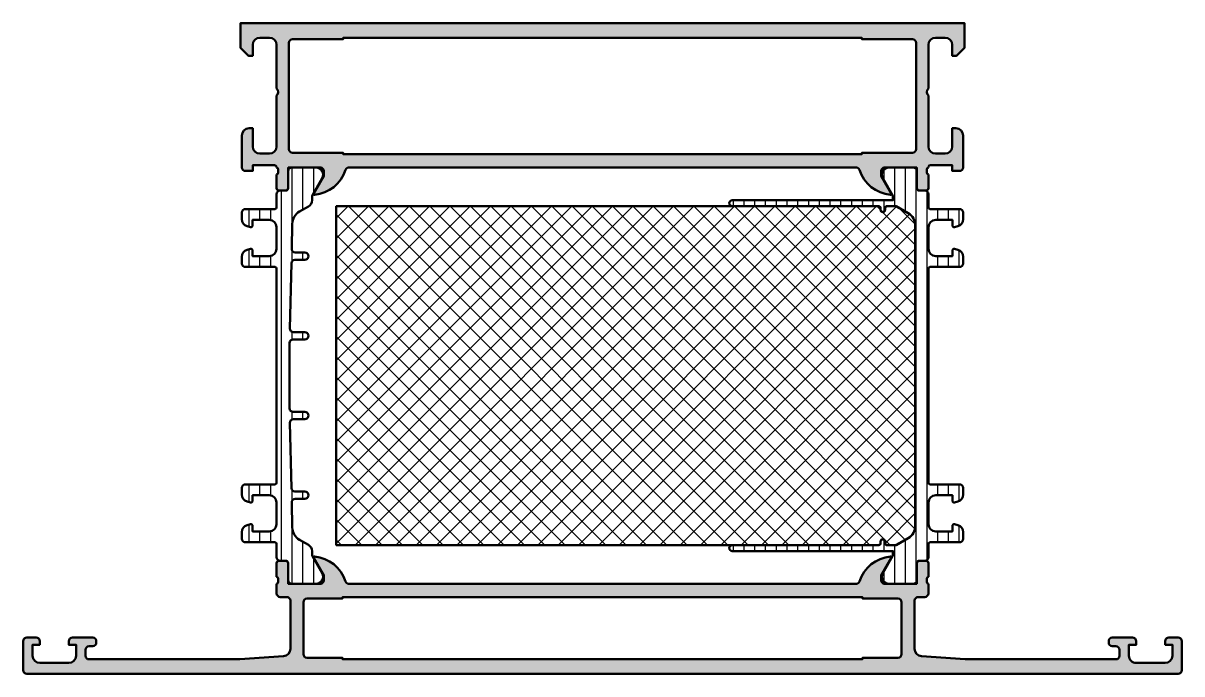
# Model space of a CAD drawing. Extents: x 0 to 160, y 0 to 90.
import ezdxf

# ---------------------------------------------------------------- set-up
doc = ezdxf.new("R2010")
doc.units = 0
for name, color, linetype, lineweight in [('0S-Alu contour', 7, 'Continuous', 50), ('0S-Alu hatch', 252, 'Continuous', 25), ('0S-Plastic contour', 254, 'Continuous', 50), ('0S-Plastic hatch', 253, 'Continuous', 25), ('0S-PT contour', 91, 'Continuous', 50), ('0S-PT hatch', 103, 'Continuous', 25)]:
    doc.layers.add(name, color=color, linetype=linetype, lineweight=lineweight)
pattern_1 = [(90, (0, 0), (-1.4859, 0), [])]

# ---------------------------------------------------------------- blocks, each defined once
blk = doc.blocks.new('480370__1E3C0F09_FA57_44A0_A88A_6B8E18F87E77_')
at = {"layer": '0S-PT hatch'}
h = blk.add_hatch(dxfattribs=at)
h.set_pattern_fill('ANSI37', color=256, scale=0.625, angle=90, style=0)
h.set_pattern_definition([(135, (0, 0), (-1.403165018917055, -1.403165018917055), []), (225, (0, 0), (1.403165018917055, -1.403165018917055), [])])
edge = h.paths.add_edge_path()
edge.add_arc((118.1100256809572, 64.25000000000004), 0.2800000000000011, 0, 90)
edge.add_line((118.1100256809572, 64.53000000000004), (43.23002568095725, 64.53000000000004))
edge.add_line((43.23002568095725, 64.53000000000004), (43.23002568095726, 17.77000000000007))
edge.add_line((43.23002568095726, 17.77000000000007), (118.1100256809572, 17.77000000000005))
edge.add_arc((118.1100256809572, 18.05000000000006), 0.2800000000000011, 270, 360)
edge.add_line((118.3900256809572, 18.05000000000006), (118.3900256809572, 18.25000000000006))
edge.add_ellipse((118.7100256809572, 18.25000000000006), major_axis=(-0.3200000000000074, 0), ratio=1, start_angle=180, end_angle=360, ccw=False)
edge.add_line((119.0300256809572, 18.25000000000006), (119.0300256809572, 18.05000000000006))
edge.add_arc((119.3100256809572, 18.05000000000005), 0.2799999999999869, 180, 270)
edge.add_line((119.3100256809572, 17.77000000000007), (120.474127296095, 17.77000000000006))
edge.add_arc((120.474127296095, 17.95000000000005), 0.1799999999999855, 269.9999999999954, 299.9999999999936)
edge.add_line((120.564127296095, 17.79411542731885), (122.2000256809572, 18.73860180018594))
edge.add_arc((121.2100256809572, 20.45333209967914), 1.979999999999999, 299.9999999999999, 360)
edge.add_line((123.1900256809572, 20.45333209967914), (123.1900256809572, 61.84666790032096))
edge.add_arc((121.2100256809572, 61.84666790032096), 1.980000000000003, 0, 59.99999999999991)
edge.add_line((122.2000256809572, 63.56139819981415), (120.564127296095, 64.50588457268123))
edge.add_arc((120.474127296095, 64.35000000000004), 0.1799999999999995, 59.99999999999342, 89.99999999999095)
edge.add_line((120.474127296095, 64.53000000000002), (119.3100256809572, 64.53000000000004))
edge.add_arc((119.3100256809572, 64.25000000000003), 0.2800000000000153, 90.00000000000291, 180)
edge.add_line((119.0300256809572, 64.25000000000003), (119.0300256809572, 64.05000000000004))
edge.add_ellipse((118.7100256809572, 64.05000000000004), major_axis=(-0.3200000000000074, 0), ratio=1, start_angle=0, end_angle=180, ccw=False)
edge.add_line((118.3900256809572, 64.05000000000004), (118.3900256809572, 64.25000000000004))
at = {"layer": '0S-PT contour', "color": 7}
for points in [[(118.1100256809572, 64.53000000000004), (43.23002568095725, 64.53000000000004), (43.23002568095726, 17.77000000000007), (118.1100256809572, 17.77000000000005)], [(118.3900256809572, 64.05000000000004), (118.3900256809572, 64.25000000000004)], [(119.0300256809572, 64.25000000000003), (119.0300256809572, 64.05000000000004)], [(120.474127296095, 64.53000000000002), (119.3100256809572, 64.53000000000004)], [(122.2000256809572, 63.56139819981415), (120.564127296095, 64.50588457268123)], [(123.1900256809572, 20.45333209967914), (123.1900256809572, 61.84666790032096)], [(118.3900256809572, 18.05000000000006), (118.3900256809572, 18.25000000000006)], [(119.0300256809572, 18.25000000000006), (119.0300256809572, 18.05000000000006)], [(119.3100256809572, 17.77000000000007), (120.474127296095, 17.77000000000006)], [(120.564127296095, 17.79411542731885), (122.2000256809572, 18.73860180018594)]]:
    blk.add_lwpolyline(points, dxfattribs=at)
for centre, radius, start, end in [((118.1100256809572, 64.25000000000004), 0.2800000000000011, 0, 90), ((119.3100256809572, 64.25000000000003), 0.2800000000000153, 90.00000000000291, 180), ((120.474127296095, 64.35000000000004), 0.1799999999999995, 59.99999999999342, 89.99999999999095), ((121.2100256809572, 61.84666790032096), 1.980000000000003, 0, 59.99999999999991), ((121.2100256809572, 20.45333209967914), 1.979999999999999, 299.9999999999999, 0), ((118.1100256809572, 18.05000000000006), 0.2800000000000011, 270, 0), ((119.3100256809572, 18.05000000000005), 0.2799999999999869, 180, 270), ((120.474127296095, 17.95000000000005), 0.1799999999999855, 269.9999999999954, 299.9999999999936)]:
    blk.add_arc(centre, radius, start, end, dxfattribs=at)
at = {"layer": '0S-PT contour', "color": 7, "extrusion": (0, 0, -1)}
for centre, start, end in [((-118.7100256809572, 64.05000000000004), 180, 0), ((-118.7100256809572, 18.25000000000006), 0, 180)]:
    blk.add_arc(centre, 0.3200000000000074, start, end, dxfattribs=at)
blk = doc.blocks.new('445160__CD0FF9B6_D9AA_4BF3_B0C1_EC9B58B3250B_')
at = {"layer": '0S-Alu hatch'}
h = blk.add_hatch(color=256, dxfattribs=at)
edge = h.paths.add_edge_path()
edge.add_arc((124.5, 11.09999999999995), 0.4999999999999574, 270.0000000000017, 360)
edge.add_line((124.9999999999999, 11.09999999999998), (125, 12.40000000000011))
edge.add_ellipse((125.078836446543, 12.66752059199321), major_axis=(-0.2788950563274257, 0), ratio=1, start_angle=-1.1645893741069813, end_angle=73.58012358049979, ccw=False)
edge.add_line((124.799999, 12.67318899999163), (124.799999, 13.12678299999158))
edge.add_ellipse((125.0788670956432, 13.13244365946866), major_axis=(-0.278925541737158, 0), ratio=1, start_angle=-73.57540544464098, end_angle=1.1628700728909962, ccw=False)
edge.add_line((125, 13.39998699999161), (125, 15.27999800000008))
edge.add_arc((124.7, 15.27999800000007), 0.3000000000000256, 0, 90.00000000000273)
edge.add_line((124.7, 15.5799980000001), (123.7200256809572, 15.5799980000001))
edge.add_arc((123.7200256809572, 15.27999800000012), 0.2999999999999829, 90.00000000000543, 180)
edge.add_line((123.4200256809572, 15.27999800000012), (123.4200256809572, 12.52000000000011))
edge.add_ellipse((123.3000256809572, 12.52000000000009), major_axis=(-0.1200000000000472, 0), ratio=1, start_angle=90, end_angle=180, ccw=False)
edge.add_line((123.3000256809572, 12.40000000000004), (119, 12.40000000000004))
edge.add_ellipse((119, 12.90000000000005), major_axis=(-0.5000000000000054, 0), ratio=1, start_angle=0, end_angle=89.9999999999967, ccw=False)
edge.add_line((118.5, 12.90000000000005), (118.5000000000001, 13.6000000000001))
edge.add_line((118.5000000000001, 13.6000000000001), (119.8814954576225, 15.99282032302762))
edge.add_arc((119.7618802153519, 16.0618802153518), 0.1381197846482553, 329.9999999999774, 455.6225775508029)
edge.add_arc((120.2382232411739, 11.22339113815292), 4.999999999999321, 95.6225775507931, 162.2515836439292)
edge.add_ellipse((115, 12.90000000000078), major_axis=(-0.5000000000007451, 0), ratio=1, start_angle=90.00000000000318, end_angle=162.2515836439326, ccw=False)
edge.add_line((115, 12.40000000000004), (44.99999999999994, 12.40000000000003))
edge.add_ellipse((45.00000000000011, 12.90000000000053), major_axis=(-0.5000000000004992, 0), ratio=1, start_angle=17.748416356051223, end_angle=89.99999999998039, ccw=False)
edge.add_arc((39.7617767588263, 11.22339113815267), 4.999999999999531, 17.74841635607248, 84.3774224492088)
edge.add_arc((40.23811978464815, 16.06188021535176), 0.1381197846482812, 84.37742244920386, 210.0000000000166)
edge.add_line((40.11850454237752, 15.99282032302758), (41.49999999999986, 13.60000000000008))
edge.add_line((41.49999999999986, 13.60000000000008), (41.49999999999994, 12.89999999999999))
edge.add_ellipse((40.99999999999996, 12.90000000000002), major_axis=(-0.4999999999999858, 0), ratio=1, start_angle=89.9999999999983, end_angle=180, ccw=False)
edge.add_line((40.99999999999994, 12.40000000000003), (36.69997431904284, 12.40000000000003))
edge.add_ellipse((36.69997431904284, 12.52000000000011), major_axis=(-0.1200000000000756, 0), ratio=1, start_angle=0, end_angle=90, ccw=False)
edge.add_line((36.57997431904276, 12.52000000000011), (36.57997431904276, 15.2799980000001))
edge.add_arc((36.27997431904275, 15.2799980000001), 0.3000000000000114, 0, 89.99999999999729)
edge.add_line((36.27997431904276, 15.57999800000011), (35.29999999999998, 15.5799980000001))
edge.add_arc((35.29999999999998, 15.2799980000001), 0.300000000000006, 90, 180)
edge.add_line((34.99999999999998, 15.2799980000001), (34.99999999999997, 13.3999869999916))
edge.add_ellipse((34.92113290435681, 13.13244365946867), major_axis=(-0.2789255417371355, 0), ratio=1, start_angle=178.8371299271139, end_angle=253.5754054446458, ccw=False)
edge.add_line((35.20000099999997, 13.12678299999161), (35.20000099999997, 12.67318899999158))
edge.add_ellipse((34.92116355345695, 12.66752059199321), major_axis=(-0.2788950563274095, 0), ratio=1, start_angle=106.41987641949521, end_angle=181.1645893740982, ccw=False)
edge.add_line((35, 12.40000000000012), (35, 11.1))
edge.add_arc((35.5, 11.1), 0.5, 180, 270)
edge.add_line((35.5, 10.6), (36.39999999999998, 10.6))
edge.add_ellipse((36.39999999999997, 10.09999999999996), major_axis=(-0.5000000000000409, 0), ratio=1, start_angle=180, end_angle=269.9999999999984, ccw=False)
edge.add_line((36.90000000000001, 10.09999999999996), (36.89999999999998, 3.431119203401303))
edge.add_ellipse((35.89999999999998, 3.431119203401304), major_axis=(-1, 0), ratio=1, start_angle=94.08561677997449, end_angle=180, ccw=False)
edge.add_line((35.97124704998788, 2.433660503570569), (29.89999999999998, 2.000000000000001))
edge.add_line((29.89999999999998, 2.000000000000001), (9.099999999999994, 1.999999999999998))
edge.add_ellipse((9.099999999999994, 2.500000000000002), major_axis=(-0.5000000000000046, 0), ratio=1, start_angle=0, end_angle=90, ccw=False)
edge.add_line((8.59999999999999, 2.500000000000002), (8.599999999999994, 3.299999999999998))
edge.add_ellipse((9.099999999999994, 3.299999999999999), major_axis=(-0.5, 0), ratio=1, start_angle=270, end_angle=360, ccw=False)
edge.add_line((9.099999999999994, 3.799999999999999), (9.599999999999994, 3.799999999999998))
edge.add_arc((9.599999999999994, 4.299999999999998), 0.5, 270, 360)
edge.add_line((10.09999999999999, 4.299999999999998), (10.09999999999999, 4.5))
edge.add_arc((9.599999999999994, 4.5), 0.5, 0, 90)
edge.add_line((9.599999999999994, 5), (6.800000000000011, 5))
edge.add_arc((6.800000000000011, 4.5), 0.5000000000000009, 90, 180)
edge.add_line((6.30000000000001, 4.5), (6.300000000000011, 3.999999999999999))
edge.add_line((6.300000000000011, 3.999999999999999), (7.300000000000011, 3.999999999999999))
edge.add_line((7.300000000000011, 3.999999999999999), (7.300000000000011, 2.499999999999994))
edge.add_ellipse((6.300000000000011, 2.499999999999998), major_axis=(-1, 0), ratio=1, start_angle=90, end_angle=180, ccw=False)
edge.add_line((6.300000000000011, 1.499999999999998), (2.300000000000011, 1.499999999999999))
edge.add_ellipse((2.300000000000011, 2.499999999999999), major_axis=(-1, 0), ratio=1, start_angle=0, end_angle=90, ccw=False)
edge.add_line((1.300000000000011, 2.499999999999999), (1.300000000000011, 3.999999999999998))
edge.add_line((1.300000000000011, 3.999999999999998), (2.300000000000011, 3.999999999999999))
edge.add_line((2.300000000000011, 3.999999999999999), (2.300000000000011, 4.499999999999999))
edge.add_arc((1.800000000000011, 4.499999999999999), 0.5, 0, 90)
edge.add_line((1.800000000000011, 4.999999999999999), (0.5, 4.999999999999998))
edge.add_arc((0.5, 4.499999999999999), 0.4999999999999992, 90, 180)
edge.add_line((9e-16, 4.499999999999999), (0, 0.5))
edge.add_arc((0.5, 0.5), 0.5, 180, 269.9999999999999)
edge.add_line((0.4999999999999998, 0), (159.5, 0))
edge.add_arc((159.5, 0.5), 0.5, 270, 360)
edge.add_line((160, 0.5), (160, 4.5))
edge.add_arc((159.5, 4.5), 0.5, 0, 90)
edge.add_line((159.5, 5), (158.2, 5))
edge.add_arc((158.2, 4.500000000000004), 0.4999999999999956, 90, 180)
edge.add_line((157.7, 4.500000000000004), (157.7, 3.999999999999999))
edge.add_line((157.7, 3.999999999999999), (158.7, 3.999999999999998))
edge.add_line((158.7, 3.999999999999998), (158.7, 2.500000000000002))
edge.add_ellipse((157.7, 2.49999999999999), major_axis=(-1, 0), ratio=1, start_angle=90.00000000000159, end_angle=180, ccw=False)
edge.add_line((157.7, 1.49999999999999), (153.7, 1.499999999999999))
edge.add_ellipse((153.7, 2.500000000000014), major_axis=(-1.000000000000015, 0), ratio=1, start_angle=0, end_angle=90.00000000000159, ccw=False)
edge.add_line((152.6999999999999, 2.500000000000014), (152.7, 3.999999999999999))
edge.add_line((152.7, 3.999999999999999), (153.7, 3.999999999999999))
edge.add_line((153.7, 3.999999999999999), (153.6999999999999, 4.500000000000012))
edge.add_arc((153.1999999999999, 4.500000000000008), 0.5, 0, 90)
edge.add_line((153.1999999999999, 5.000000000000008), (150.4, 5.000000000000001))
edge.add_arc((150.4, 4.499999999999973), 0.5000000000000285, 90, 180)
edge.add_line((149.9, 4.499999999999973), (149.9, 4.300000000000018))
edge.add_arc((150.4, 4.299999999999989), 0.5, 180, 270)
edge.add_line((150.4, 3.799999999999989), (150.9, 3.799999999999998))
edge.add_ellipse((150.9, 3.29999999999997), major_axis=(-0.500000000000028, 0), ratio=1, start_angle=180, end_angle=270.0000000000065, ccw=False)
edge.add_line((151.4, 3.29999999999997), (151.4000000000001, 2.49999999999998))
edge.add_ellipse((150.9000000000001, 2.499999999999969), major_axis=(-0.4999999999999716, 0), ratio=1, start_angle=90, end_angle=180, ccw=False)
edge.add_line((150.9000000000001, 1.999999999999998), (130.1, 2))
edge.add_line((130.1, 2), (124.0287529500121, 2.433660503570567))
edge.add_ellipse((124.1, 3.431119203401268), major_axis=(-0.9999999999999658, 0), ratio=1, start_angle=0, end_angle=85.9143832200254, ccw=False)
edge.add_line((123.1, 3.431119203401268), (123.0999999999999, 10.09999999999996))
edge.add_ellipse((123.6, 10.09999999999995), major_axis=(-0.500000000000057, 0), ratio=1, start_angle=270, end_angle=360, ccw=False)
edge.add_line((123.6, 10.6), (124.5, 10.6))
edge = h.paths.add_edge_path()
edge.add_ellipse((39.2, 9.899999999999999), major_axis=(-0.5, 0), ratio=1, start_angle=270, end_angle=360, ccw=False)
edge.add_line((39.2, 10.4), (44.09999999999999, 10.4))
edge.add_line((44.09999999999999, 10.4), (44.09999999999999, 10.6))
edge.add_line((44.09999999999999, 10.6), (115.9, 10.6))
edge.add_line((115.9, 10.6), (115.9, 10.4))
edge.add_line((115.9, 10.4), (120.8, 10.4))
edge.add_ellipse((120.8, 9.9), major_axis=(-0.5, 0), ratio=1, start_angle=180, end_angle=270, ccw=False)
edge.add_line((121.3, 9.9), (121.3, 2.699999999999999))
edge.add_ellipse((120.8, 2.699999999999999), major_axis=(-0.5, 0), ratio=1, start_angle=90, end_angle=180, ccw=False)
edge.add_line((120.8, 2.199999999999999), (115.9, 2.199999999999999))
edge.add_line((115.9, 2.199999999999999), (115.9, 1.999999999999999))
edge.add_line((115.9, 1.999999999999999), (44.09999999999999, 1.999999999999999))
edge.add_line((44.09999999999999, 1.999999999999999), (44.09999999999999, 2.199999999999999))
edge.add_line((44.09999999999999, 2.199999999999999), (39.2, 2.2))
edge.add_ellipse((39.2, 2.7), major_axis=(-0.5, 0), ratio=1, start_angle=0, end_angle=90, ccw=False)
edge.add_line((38.7, 2.7), (38.7, 9.899999999999999))
at = {"layer": '0S-Alu contour', "color": 7}
for points in [[(34.99999999999998, 15.2799980000001), (34.99999999999997, 13.3999869999916)], [(36.27997431904276, 15.57999800000011), (35.29999999999998, 15.5799980000001)], [(36.57997431904276, 12.52000000000011), (36.57997431904276, 15.2799980000001)], [(40.11850454237752, 15.99282032302758), (41.49999999999986, 13.60000000000008), (41.49999999999994, 12.89999999999999)], [(118.5, 12.90000000000005), (118.5000000000001, 13.6000000000001), (119.8814954576225, 15.99282032302762)], [(123.4200256809572, 15.27999800000012), (123.4200256809572, 12.52000000000011)], [(124.7, 15.5799980000001), (123.7200256809572, 15.5799980000001)], [(125, 13.39998699999161), (125, 15.27999800000008)], [(35.20000099999997, 13.12678299999161), (35.20000099999997, 12.67318899999158)], [(124.799999, 12.67318899999163), (124.799999, 13.12678299999158)], [(35, 12.40000000000012), (35, 11.1)], [(40.99999999999994, 12.40000000000003), (36.69997431904284, 12.40000000000003)], [(115, 12.40000000000004), (44.99999999999994, 12.40000000000003)], [(123.3000256809572, 12.40000000000004), (119, 12.40000000000004)], [(124.9999999999999, 11.09999999999998), (125, 12.40000000000011)], [(35.5, 10.6), (36.39999999999998, 10.6)], [(36.90000000000001, 10.09999999999996), (36.89999999999998, 3.431119203401303)], [(38.7, 2.7), (38.7, 9.899999999999999)], [(39.2, 10.4), (44.09999999999999, 10.4), (44.09999999999999, 10.6), (115.9, 10.6), (115.9, 10.4), (120.8, 10.4)], [(121.3, 9.9), (121.3, 2.699999999999999)], [(123.1, 3.431119203401268), (123.0999999999999, 10.09999999999996)], [(123.6, 10.6), (124.5, 10.6)], [(1.800000000000011, 4.999999999999999), (0.5, 4.999999999999998)], [(9.599999999999994, 5), (6.800000000000011, 5)], [(153.1999999999999, 5.000000000000008), (150.4, 5.000000000000001)], [(159.5, 5), (158.2, 5)], [(9e-16, 4.499999999999999), (0, 0.5)], [(1.300000000000011, 2.499999999999999), (1.300000000000011, 3.999999999999998), (2.300000000000011, 3.999999999999999), (2.300000000000011, 4.499999999999999)], [(6.30000000000001, 4.5), (6.300000000000011, 3.999999999999999), (7.300000000000011, 3.999999999999999), (7.300000000000011, 2.499999999999994)], [(8.59999999999999, 2.500000000000002), (8.599999999999994, 3.299999999999998)], [(9.099999999999994, 3.799999999999999), (9.599999999999994, 3.799999999999998)], [(10.09999999999999, 4.299999999999998), (10.09999999999999, 4.5)], [(149.9, 4.499999999999973), (149.9, 4.300000000000018)], [(150.4, 3.799999999999989), (150.9, 3.799999999999998)], [(151.4, 3.29999999999997), (151.4000000000001, 2.49999999999998)], [(152.6999999999999, 2.500000000000014), (152.7, 3.999999999999999), (153.7, 3.999999999999999), (153.6999999999999, 4.500000000000012)], [(157.7, 4.500000000000004), (157.7, 3.999999999999999), (158.7, 3.999999999999998), (158.7, 2.500000000000002)], [(160, 0.5), (160, 4.5)], [(35.97124704998788, 2.433660503570569), (29.89999999999998, 2.000000000000001), (9.099999999999994, 1.999999999999998)], [(120.8, 2.199999999999999), (115.9, 2.199999999999999), (115.9, 1.999999999999999), (44.09999999999999, 1.999999999999999), (44.09999999999999, 2.199999999999999), (39.2, 2.2)], [(150.9000000000001, 1.999999999999998), (130.1, 2), (124.0287529500121, 2.433660503570567)], [(0.4999999999999998, 0), (159.5, 0)], [(6.300000000000011, 1.499999999999998), (2.300000000000011, 1.499999999999999)], [(157.7, 1.49999999999999), (153.7, 1.499999999999999)]]:
    blk.add_lwpolyline(points, dxfattribs=at)
for centre, radius, start, end in [((40.23811978464815, 16.06188021535176), 0.1381197846482812, 84.37742244920386, 210.0000000000166), ((39.7617767588263, 11.22339113815267), 4.999999999999531, 17.74841635607248, 84.3774224492088), ((120.2382232411739, 11.22339113815292), 4.999999999999321, 95.6225775507931, 162.2515836439292), ((119.7618802153519, 16.0618802153518), 0.1381197846482553, 329.9999999999774, 95.62257755080286), ((35.29999999999998, 15.2799980000001), 0.300000000000006, 90, 180), ((36.27997431904275, 15.2799980000001), 0.3000000000000114, 0, 89.99999999999729), ((123.7200256809572, 15.27999800000012), 0.2999999999999829, 90.00000000000543, 180), ((124.7, 15.27999800000007), 0.3000000000000256, 0, 90.00000000000273), ((35.5, 11.1), 0.5, 180, 270), ((124.5, 11.09999999999995), 0.4999999999999574, 270.0000000000017, 0), ((0.5, 4.499999999999999), 0.4999999999999992, 90, 180), ((1.800000000000011, 4.499999999999999), 0.5, 0, 90), ((6.800000000000011, 4.5), 0.5000000000000009, 90, 180), ((9.599999999999994, 4.5), 0.5, 0, 90), ((150.4, 4.499999999999973), 0.5000000000000285, 90, 180), ((153.1999999999999, 4.500000000000008), 0.5, 0, 90), ((158.2, 4.500000000000004), 0.4999999999999956, 90, 180), ((159.5, 4.5), 0.5, 0, 90), ((9.599999999999994, 4.299999999999998), 0.5, 270, 0), ((150.4, 4.299999999999989), 0.5, 180, 270), ((0.5, 0.5), 0.5, 180, 269.9999999999999), ((159.5, 0.5), 0.5, 270, 0)]:
    blk.add_arc(centre, radius, start, end, dxfattribs=at)
at = {"layer": '0S-Alu contour', "color": 7, "extrusion": (0, 0, -1)}
for centre, radius, start, end in [((-34.92113290435681, 13.13244365946867), 0.2789255417371355, 106.4245945553542, 181.1628700728862), ((-40.99999999999996, 12.90000000000002), 0.4999999999999858, 180, 270.0000000000017), ((-119, 12.90000000000005), 0.5000000000000054, 270.0000000000033, 0), ((-125.0788670956432, 13.13244365946866), 0.2789255417371581, 358.837129927109, 73.57540544464105), ((-34.92116355345695, 12.66752059199321), 0.2788950563274095, 178.8354106259018, 253.5801235805048), ((-36.69997431904284, 12.52000000000011), 0.1200000000000756, 270, 0), ((-45.00000000000011, 12.90000000000053), 0.5000000000004992, 270.0000000000196, 342.2515836439488), ((-115, 12.90000000000078), 0.5000000000007451, 197.7484163560675, 269.9999999999968), ((-123.3000256809572, 12.52000000000009), 0.1200000000000472, 180, 270), ((-125.078836446543, 12.66752059199321), 0.2788950563274257, 286.4198764195003, 1.164589374106939), ((-36.39999999999997, 10.09999999999996), 0.5000000000000409, 90.0000000000016, 180), ((-39.2, 9.899999999999999), 0.5, 0, 90), ((-120.8, 9.9), 0.5, 90, 180), ((-123.6, 10.09999999999995), 0.500000000000057, 0, 90), ((-9.099999999999994, 3.299999999999999), 0.5, 0, 90), ((-35.89999999999998, 3.431119203401304), 1, 180, 265.9143832200255), ((-124.1, 3.431119203401268), 0.9999999999999658, 274.0856167799746, 0), ((-150.9, 3.29999999999997), 0.500000000000028, 89.99999999999349, 180), ((-2.300000000000011, 2.499999999999999), 1, 270, 0), ((-6.300000000000011, 2.499999999999998), 1, 180, 270), ((-9.099999999999994, 2.500000000000002), 0.5000000000000046, 270, 0), ((-39.2, 2.7), 0.5, 270, 0), ((-120.8, 2.699999999999999), 0.5, 180, 270), ((-150.9000000000001, 2.499999999999969), 0.4999999999999716, 180, 270), ((-153.7, 2.500000000000014), 1.000000000000015, 269.9999999999984, 0), ((-157.7, 2.49999999999999), 1, 180, 269.9999999999984)]:
    blk.add_arc(centre, radius, start, end, dxfattribs=at)
blk = doc.blocks.new('345300__BF45441C_03CE_44C7_AE0F_96DCDAB1CD6E_')
at = {"layer": '0S-Alu hatch'}
h = blk.add_hatch(color=256, dxfattribs=at)
edge = h.paths.add_edge_path()
edge.add_arc((129.2999850521012, 69.89999358559419), 0.5000027408750986, 270.0003140785681, 359.9996859215192)
edge.add_line((129.7999877929688, 69.89999084472659), (129.7999877929688, 74.30000000000004))
edge.add_arc((128.7999534274002, 74.29996563443149), 1.000034366159056, 0.0019689340145208, 89.99803106562733)
edge.add_line((128.7999877929687, 75.30000000000007), (128.2999877929688, 75.30000000000004))
edge.add_line((128.2999877929688, 75.30000000000004), (128.2999877929688, 72.80000000000003))
edge.add_ellipse((127.2999679698209, 72.80001982314789), major_axis=(-1.000019823344312, 0), ratio=1, start_angle=90.00113576019328, end_angle=179.9988642393878, ccw=False)
edge.add_line((127.2999877929688, 71.80000000000005), (125.9999694824219, 71.80000000000004))
edge.add_ellipse((125.9999964839373, 72.80002700151543), major_axis=(-1.000027001879922, 0), ratio=1, start_angle=0.0015470310149794386, end_angle=89.9984529689001, ccw=False)
edge.add_line((124.9999694824219, 72.80000000000152), (124.9999694824219, 79.80000000000003))
edge.add_ellipse((125.5250917933853, 80.30000000000004), major_axis=(-0.725088574914509, 0), ratio=1, start_angle=-43.59615353066738, end_angle=43.59615353066738, ccw=False)
edge.add_line((124.9999694824219, 80.80000000000003), (124.9999694824219, 86.8000038146973))
edge.add_ellipse((126.0000150538953, 86.79995824322388), major_axis=(-1.000045572511768, 0), ratio=1, start_angle=270.00261093410813, end_angle=359.9973890658238, ccw=False)
edge.add_line((125.9999694824219, 87.8000038146973), (127.2999877929688, 87.8000038146973))
edge.add_ellipse((127.2999493990702, 86.79996542079878), major_axis=(-1.000038394635538, 0), ratio=1, start_angle=180.0021997240653, end_angle=269.9978002761111, ccw=False)
edge.add_line((128.2999877929688, 86.80000381470042), (128.2999877929688, 85.30000000000004))
edge.add_line((128.2999877929688, 85.30000000000004), (128.8999938964844, 85.30000000000004))
edge.add_line((128.8999938964844, 85.30000000000004), (129.9999694824219, 86.3999984741211))
edge.add_line((129.9999694824219, 86.3999984741211), (129.9999694824219, 89.80000000000003))
edge.add_line((129.9999694824219, 89.80000000000003), (30.00000000000006, 89.80000000000003))
edge.add_line((30.00000000000006, 89.80000000000003), (30.00000000000006, 86.39999847412113))
edge.add_line((30.00000000000006, 86.39999847412113), (31.09997558593756, 85.30000000000004))
edge.add_line((31.09997558593756, 85.30000000000004), (31.69998168945318, 85.30000000000004))
edge.add_line((31.69998168945318, 85.30000000000004), (31.69998168945318, 86.8000038146973))
edge.add_ellipse((32.70002008335171, 86.79996542079878), major_axis=(-1.000038394635538, 0), ratio=1, start_angle=270.00219972388726, end_angle=359.99780027593476, ccw=False)
edge.add_line((32.69998168945318, 87.8000038146973), (34.00000000000006, 87.8000038146973))
edge.add_ellipse((33.99995442852663, 86.79995824322388), major_axis=(-1.000045572511753, 0), ratio=1, start_angle=180.0026109341762, end_angle=269.99738906589266, ccw=False)
edge.add_line((35.00000000000006, 86.8000038146985), (35.00000000000006, 80.80000000000003))
edge.add_ellipse((34.47487768903665, 80.30000000000004), major_axis=(-0.725088574914509, 0), ratio=1, start_angle=136.4038464693326, end_angle=223.5961535306675, ccw=False)
edge.add_line((35.00000000000006, 79.80000000000003), (35.00000000000006, 72.80000000000004))
edge.add_ellipse((33.99997299848468, 72.8000270015154), major_axis=(-1.000027001879908, 0), ratio=1, start_angle=90.00154703110019, end_angle=179.9984529689852, ccw=False)
edge.add_line((34.00000000000008, 71.80000000000004), (32.69998168945318, 71.80000000000004))
edge.add_ellipse((32.70000151260101, 72.80001982314786), major_axis=(-1.000019823344298, 0), ratio=1, start_angle=0.0011357606123851838, end_angle=89.99886423980757, ccw=False)
edge.add_line((31.69998168945319, 72.7999999999927), (31.69998168945318, 75.30000000000004))
edge.add_line((31.69998168945318, 75.30000000000004), (31.19998168945318, 75.30000000000004))
edge.add_arc((31.20001605502171, 74.29996563443152), 1.000034366158999, 90.00196893437268, 179.9980310659855)
edge.add_line((30.19998168945318, 74.29999999999379), (30.19998168945318, 69.8999908447266))
edge.add_arc((30.6999844303208, 69.89999358559422), 0.500002740875127, 180.0003140784807, 269.9996859214286)
edge.add_line((30.69998168945318, 69.3999908447266), (31.69998168945318, 69.3999908447266))
edge.add_line((31.69998168945318, 69.3999908447266), (31.70016479492193, 70.19971923828129))
edge.add_line((31.70016479492193, 70.19971923828129), (34.70000000000008, 70.19971923828129))
edge.add_ellipse((34.70000000000006, 69.89895200014777), major_axis=(-0.3007672381335169, 0), ratio=1, start_angle=180, end_angle=269.99999999999727, ccw=False)
edge.add_ellipse((34.9222332217189, 69.63245766302178), major_axis=(-0.277825167064545, 0), ratio=1, start_angle=178.8354106259054, end_angle=253.58012358051138, ccw=False)
edge.add_line((35.20000100000007, 69.62681100000856), (35.20000100000006, 69.17321700000853))
edge.add_ellipse((34.92113290435688, 69.16755634053149), major_axis=(-0.2789255417371576, 0), ratio=1, start_angle=106.42459455535811, end_angle=181.1628700728862, ccw=False)
edge.add_line((35.00000000000007, 68.90001300000856), (35.00000000000006, 67.02000200000003))
edge.add_arc((35.30000000000007, 67.02000200000003), 0.2999999999999971, 180, 270)
edge.add_line((35.30000000000007, 66.72000200000004), (36.27997431904285, 66.72000200000004))
edge.add_arc((36.27997431904285, 67.02000200000003), 0.2999999999999971, 270, 360)
edge.add_line((36.57997431904285, 67.02000200000003), (36.57997431904285, 69.78000000000004))
edge.add_ellipse((36.69997431904285, 69.78000000000003), major_axis=(-0.1200000000000045, 0), ratio=1, start_angle=270, end_angle=360, ccw=False)
edge.add_line((36.69997431904285, 69.90000000000003), (41.00000000000005, 69.90000000000003))
edge.add_ellipse((41.00000000000005, 69.40000000000003), major_axis=(-0.5, 0), ratio=1, start_angle=180, end_angle=270, ccw=False)
edge.add_line((41.50000000000005, 69.40000000000003), (41.50000000000005, 68.70000000000005))
edge.add_line((41.50000000000005, 68.70000000000005), (40.11850454237769, 66.3071796769725))
edge.add_arc((40.23811978464834, 66.23811978464835), 0.1381197846482912, 149.9999999999988, 275.6225775507957)
edge.add_arc((39.7617767588263, 71.07660886184794), 5.0000000000001, 275.6225775507929, 342.251583643929)
edge.add_ellipse((45.00000000000011, 69.40000000000013), major_axis=(-0.4999999999999125, 0), ratio=1, start_angle=270.0000000000065, end_angle=342.2515836439367, ccw=False)
edge.add_line((45.00000000000006, 69.90000000000005), (115, 69.90000000000003))
edge.add_ellipse((115, 69.39999999999995), major_axis=(-0.5000000000000853, 0), ratio=1, start_angle=197.748416356065, end_angle=269.99999999999676, ccw=False)
edge.add_arc((120.2382232411738, 71.07660886184773), 4.999999999999858, 197.7484163560705, 264.377422449207)
edge.add_arc((119.7618802153517, 66.23811978464836), 0.1381197846483011, 264.3774224492107, 390.0000000000062)
edge.add_line((119.8814954576224, 66.30717967697252), (118.5, 68.70000000000005))
edge.add_line((118.5, 68.70000000000005), (118.5, 69.40000000000003))
edge.add_ellipse((119, 69.40000000000003), major_axis=(-0.5, 0), ratio=1, start_angle=270, end_angle=360, ccw=False)
edge.add_line((119, 69.90000000000003), (123.3000256809572, 69.90000000000005))
edge.add_ellipse((123.3000256809573, 69.78000000000003), major_axis=(-0.1200000000000187, 0), ratio=1, start_angle=180, end_angle=270.00000000000676, ccw=False)
edge.add_line((123.4200256809573, 69.78000000000003), (123.4200256809572, 67.02000200000003))
edge.add_arc((123.7200256809572, 67.02000200000003), 0.3000000000000114, 180, 270.0000000000027)
edge.add_line((123.7200256809573, 66.72000200000004), (124.7, 66.72000200000004))
edge.add_arc((124.7, 67.02000200000006), 0.3000000000000256, 270.0000000000027, 360)
edge.add_line((125, 67.02000200000006), (125, 68.90001300000856))
edge.add_ellipse((125.0788670956432, 69.16755634053149), major_axis=(-0.2789255417371423, 0), ratio=1, start_angle=-1.1628700728862214, end_angle=73.57540544464621, ccw=False)
edge.add_line((124.799999, 69.17321700000853), (124.799999, 69.62681100000854))
edge.add_ellipse((125.0788364465431, 69.63247940800692), major_axis=(-0.278895056327452, 0), ratio=1, start_angle=-73.58012358050729, end_angle=1.16458937409692, ccw=False)
edge.add_line((125, 69.90000000000005), (124.9989193967624, 70.00043853445317))
edge.add_ellipse((125.2815067697617, 69.89971923828122), major_axis=(-0.3000000000000579, 0), ratio=1, start_angle=269.99999999999187, end_angle=340.38300497642507, ccw=False)
edge.add_line((125.2815067697617, 70.19971923828128), (128.2998046875, 70.19971923828129))
edge.add_line((128.2998046875, 70.19971923828129), (128.2999877929688, 69.3999908447266))
edge.add_line((128.2999877929688, 69.3999908447266), (129.2999877929688, 69.3999908447266))
edge = h.paths.add_edge_path()
edge.add_line((36.69998550415045, 72.3999908447266), (36.69998550415045, 87.09999542236162))
edge.add_ellipse((37.19999335623659, 87.09998757027716), major_axis=(-0.5000078521477965, 0), ratio=1, start_angle=270.0008997686624, end_angle=359.99910023153274, ccw=False)
edge.add_line((37.19998550415045, 87.59999542236332), (44.19998550415044, 87.59999542236332))
edge.add_line((44.19998550415044, 87.59999542236332), (44.19998550415044, 87.7999923706055))
edge.add_line((44.19998550415044, 87.7999923706055), (115.7999877929688, 87.7999923706055))
edge.add_line((115.7999877929688, 87.7999923706055), (115.7999877929688, 87.59999542236332))
edge.add_line((115.7999877929688, 87.59999542236332), (122.7999877929688, 87.59999542236332))
edge.add_ellipse((122.7999799408826, 87.09998757027716), major_axis=(-0.5000078521477965, 0), ratio=1, start_angle=180.0008997684673, end_angle=269.99910023133594, ccw=False)
edge.add_line((123.2999877929688, 87.09999542236332), (123.2999877929688, 72.39999084473136))
edge.add_ellipse((122.7999831391399, 72.39999549855546), major_axis=(-0.5000046538505251, 0), ratio=1, start_angle=90.00053328454169, end_angle=179.9994667160038, ccw=False)
edge.add_line((122.7999877929688, 71.8999908447266), (115.7999877929688, 71.8999908447266))
edge.add_line((115.7999877929688, 71.8999908447266), (115.7999877929688, 71.69999389648441))
edge.add_line((115.7999877929688, 71.69999389648441), (44.19998550415044, 71.69999389648441))
edge.add_line((44.19998550415044, 71.69999389648441), (44.19998550415044, 71.8999908447266))
edge.add_line((44.19998550415044, 71.8999908447266), (37.19998550415045, 71.89999084472662))
edge.add_ellipse((37.19999015797931, 72.39999549855548), major_axis=(-0.5000046538505251, 0), ratio=1, start_angle=0.0005332839962761682, end_angle=89.99946671545842, ccw=False)
at = {"layer": '0S-Alu contour', "color": 7}
for points in [[(128.2999877929688, 86.80000381470042), (128.2999877929688, 85.30000000000004), (128.8999938964844, 85.30000000000004), (129.9999694824219, 86.3999984741211), (129.9999694824219, 89.80000000000003), (30.00000000000006, 89.80000000000003), (30.00000000000006, 86.39999847412113), (31.09997558593756, 85.30000000000004), (31.69998168945318, 85.30000000000004), (31.69998168945318, 86.8000038146973)], [(32.69998168945318, 87.8000038146973), (34.00000000000006, 87.8000038146973)], [(35.00000000000006, 86.8000038146985), (35.00000000000006, 80.80000000000003)], [(36.69998550415045, 72.3999908447266), (36.69998550415045, 87.09999542236162)], [(37.19998550415045, 87.59999542236332), (44.19998550415044, 87.59999542236332), (44.19998550415044, 87.7999923706055), (115.7999877929688, 87.7999923706055), (115.7999877929688, 87.59999542236332), (122.7999877929688, 87.59999542236332)], [(123.2999877929688, 87.09999542236332), (123.2999877929688, 72.39999084473136)], [(124.9999694824219, 80.80000000000003), (124.9999694824219, 86.8000038146973)], [(125.9999694824219, 87.8000038146973), (127.2999877929688, 87.8000038146973)], [(35.00000000000006, 79.80000000000003), (35.00000000000006, 72.80000000000004)], [(124.9999694824219, 72.80000000000152), (124.9999694824219, 79.80000000000003)], [(31.69998168945319, 72.7999999999927), (31.69998168945318, 75.30000000000004), (31.19998168945318, 75.30000000000004)], [(128.7999877929687, 75.30000000000007), (128.2999877929688, 75.30000000000004), (128.2999877929688, 72.80000000000003)], [(30.19998168945318, 74.29999999999379), (30.19998168945318, 69.8999908447266)], [(129.7999877929688, 69.89999084472659), (129.7999877929688, 74.30000000000004)], [(34.00000000000008, 71.80000000000004), (32.69998168945318, 71.80000000000004)], [(122.7999877929688, 71.8999908447266), (115.7999877929688, 71.8999908447266), (115.7999877929688, 71.69999389648441), (44.19998550415044, 71.69999389648441), (44.19998550415044, 71.8999908447266), (37.19998550415045, 71.89999084472662)], [(127.2999877929688, 71.80000000000005), (125.9999694824219, 71.80000000000004)], [(30.69998168945318, 69.3999908447266), (31.69998168945318, 69.3999908447266), (31.70016479492193, 70.19971923828129), (34.70000000000008, 70.19971923828129)], [(35.00000000000007, 68.90001300000856), (35.00000000000006, 67.02000200000003)], [(35.20000100000007, 69.62681100000856), (35.20000100000006, 69.17321700000853)], [(36.57997431904285, 67.02000200000003), (36.57997431904285, 69.78000000000004)], [(36.69997431904285, 69.90000000000003), (41.00000000000005, 69.90000000000003)], [(41.50000000000005, 69.40000000000003), (41.50000000000005, 68.70000000000005), (40.11850454237769, 66.3071796769725)], [(45.00000000000006, 69.90000000000005), (115, 69.90000000000003)], [(119.8814954576224, 66.30717967697252), (118.5, 68.70000000000005), (118.5, 69.40000000000003)], [(119, 69.90000000000003), (123.3000256809572, 69.90000000000005)], [(123.4200256809573, 69.78000000000003), (123.4200256809572, 67.02000200000003)], [(124.799999, 69.17321700000853), (124.799999, 69.62681100000854)], [(125, 69.90000000000005), (124.9989193967624, 70.00043853445317)], [(125, 67.02000200000006), (125, 68.90001300000856)], [(125.2815067697617, 70.19971923828128), (128.2998046875, 70.19971923828129), (128.2999877929688, 69.3999908447266), (129.2999877929688, 69.3999908447266)], [(35.30000000000007, 66.72000200000004), (36.27997431904285, 66.72000200000004)], [(123.7200256809573, 66.72000200000004), (124.7, 66.72000200000004)]]:
    blk.add_lwpolyline(points, dxfattribs=at)
at = {"layer": '0S-Alu contour', "color": 7, "extrusion": (0, 0, -1)}
for centre, radius, start, end in [((-32.70002008335171, 86.79996542079878), 1.000038394635538, 0.0021997240652303, 89.99780027611276), ((-33.99995442852663, 86.79995824322388), 1.000045572511753, 90.00261093410732, 179.9973890658238), ((-37.19999335623659, 87.09998757027716), 0.5000078521477965, 0.0008997684672687, 89.99910023133756), ((-122.7999799408826, 87.09998757027716), 0.5000078521477965, 90.00089976866407, 179.9991002315327), ((-126.0000150538953, 86.79995824322388), 1.000045572511768, 0.0026109341761524, 89.99738906589187), ((-127.2999493990702, 86.79996542079878), 1.000038394635538, 90.00219972388888, 179.9978002759347), ((-34.47487768903665, 80.30000000000004), 0.725088574914509, 136.4038464693325, 223.5961535306674), ((-125.5250917933853, 80.30000000000004), 0.725088574914509, 316.4038464693326, 43.59615353066742), ((-32.70000151260101, 72.80001982314786), 1.000019823344298, 270.0011357601924, 359.9988642393876), ((-33.99997299848468, 72.8000270015154), 1.000027001879908, 180.0015470310149, 269.9984529688998), ((-37.19999015797931, 72.39999549855548), 0.5000046538505251, 270.0005332845417, 359.9994667160037), ((-122.7999831391399, 72.39999549855546), 0.5000046538505251, 180.0005332839962, 269.9994667154583), ((-125.9999964839373, 72.80002700151543), 1.000027001879922, 270.0015470310999, 359.998452968985), ((-127.2999679698209, 72.80001982314789), 1.000019823344312, 180.0011357606123, 269.9988642398067), ((-34.70000000000006, 69.89895200014777), 0.3007672381335169, 90.00000000000273, 180), ((-34.92113290435688, 69.16755634053149), 0.2789255417371576, 178.8371299271138, 253.5754054446419), ((-34.9222332217189, 69.63245766302178), 0.277825167064545, 106.4198764194886, 181.1645893740947), ((-36.69997431904285, 69.78000000000003), 0.1200000000000045, 0, 90), ((-41.00000000000005, 69.40000000000003), 0.5, 90, 180), ((-45.00000000000011, 69.40000000000013), 0.4999999999999125, 17.74841635606325, 89.99999999999349), ((-115, 69.39999999999995), 0.5000000000000853, 90.00000000000325, 162.251583643935), ((-119, 69.40000000000003), 0.5, 0, 90), ((-123.3000256809573, 69.78000000000003), 0.1200000000000188, 89.99999999999324, 180), ((-125.0788364465431, 69.63247940800692), 0.278895056327452, 358.8354106259031, 73.58012358050729), ((-125.0788670956432, 69.16755634053149), 0.2789255417371423, 286.4245945553538, 1.162870072886224), ((-125.2815067697617, 69.89971923828122), 0.3000000000000579, 19.6169950235749, 90.00000000000813)]:
    blk.add_arc(centre, radius, start, end, dxfattribs=at)
at = {"layer": '0S-Alu contour', "color": 7}
for centre, radius, start, end in [((31.20001605502171, 74.29996563443152), 1.000034366158999, 90.00196893437268, 179.9980310659855), ((128.7999534274002, 74.29996563443149), 1.000034366159056, 0.0019689340145208, 89.99803106562733), ((30.6999844303208, 69.89999358559422), 0.500002740875127, 180.0003140784807, 269.9996859214286), ((39.7617767588263, 71.07660886184794), 5.0000000000001, 275.6225775507929, 342.251583643929), ((120.2382232411738, 71.07660886184773), 4.999999999999858, 197.7484163560705, 264.377422449207), ((129.2999850521012, 69.89999358559419), 0.5000027408750986, 270.0003140785681, 359.9996859215192), ((35.30000000000007, 67.02000200000003), 0.2999999999999971, 180, 270), ((36.27997431904285, 67.02000200000003), 0.2999999999999971, 270, 0), ((40.23811978464834, 66.23811978464835), 0.1381197846482912, 149.9999999999988, 275.6225775507957), ((119.7618802153517, 66.23811978464836), 0.1381197846483011, 264.3774224492107, 30.00000000000631), ((123.7200256809572, 67.02000200000003), 0.3000000000000114, 180, 270.0000000000027), ((124.7, 67.02000200000006), 0.3000000000000256, 270.0000000000027, 0)]:
    blk.add_arc(centre, radius, start, end, dxfattribs=at)
blk = doc.blocks.new('278209__24798365_AEAC_43A5_A722_1993F6892748___7118D932_DA1E_4E4B_B7AD_0BFDF92A9A80_')
at = {"layer": '0S-Plastic hatch'}
h = blk.add_hatch(dxfattribs=at)
h.set_pattern_fill('ANSI31', color=256, scale=0.4680000000000001, angle=45, style=0)
h.set_pattern_definition(pattern_1)
edge = h.paths.add_edge_path()
edge.add_line((129.8100256809572, 56.65000000000004), (129.8100256809572, 57.5565555665847))
edge.add_arc((128.8100256809572, 57.5565555665847), 1, 0, 75.00000000000051)
edge.add_line((129.0688447260597, 58.52248139287377), (128.6247304422329, 58.64148145657231))
edge.add_arc((128.5600256809573, 58.40000000000003), 0.2500000000000076, 74.99999999999925, 180)
edge.add_line((128.3100256809572, 58.40000000000003), (128.3100256809572, 57.65000000000004))
edge.add_line((128.3100256809572, 57.65000000000004), (126.0100256809572, 57.65000000000004))
edge.add_ellipse((126.0100256809572, 58.65000000000004), major_axis=(-1.000000000000007, 0), ratio=1, start_angle=0, end_angle=90, ccw=False)
edge.add_line((125.0100256809572, 58.65000000000004), (125.0100256809572, 61.65000000000004))
edge.add_ellipse((126.0100256809572, 61.65000000000004), major_axis=(-1, 0), ratio=1, start_angle=270, end_angle=360, ccw=False)
edge.add_line((126.0100256809572, 62.65000000000004), (128.3100256809572, 62.65000000000004))
edge.add_line((128.3100256809572, 62.65000000000004), (128.3100256809572, 61.90000000000004))
edge.add_arc((128.5600256809573, 61.90000000000004), 0.25, 180, 285.0000000000012)
edge.add_line((128.6247304422329, 61.65851854342778), (129.0688447260597, 61.77751860712632))
edge.add_arc((128.8100256809572, 62.74344443341538), 0.9999999999999957, 284.9999999999996, 360)
edge.add_line((129.8100256809572, 62.74344443341538), (129.8100256809572, 63.65000000000005))
edge.add_arc((129.3100256809572, 63.65000000000005), 0.5, 0, 90)
edge.add_line((129.3100256809572, 64.15000000000005), (125.2100256809572, 64.15000000000005))
edge.add_ellipse((125.2100256809572, 64.35000000000005), major_axis=(-0.2000000000000028, 0), ratio=1, start_angle=0, end_angle=90, ccw=False)
edge.add_line((125.0100256809572, 64.35000000000005), (125.0100256809572, 66.19000000000005))
edge.add_arc((124.5100256809572, 66.19000000000005), 0.5, 0, 90)
edge.add_line((124.5100256809572, 66.69000000000005), (123.7100256809572, 66.69000000000005))
edge.add_ellipse((123.7100256809572, 66.99000000000005), major_axis=(-0.2999999999999971, 0), ratio=1, start_angle=0, end_angle=90, ccw=False)
edge.add_line((123.4100256809572, 66.99000000000005), (123.4100256809572, 69.39000000000006))
edge.add_arc((122.9100256809572, 69.39000000000006), 0.4999999999999858, 0, 90)
edge.add_line((122.9100256809572, 69.89000000000004), (119.5665766735742, 69.89000000000006))
edge.add_arc((119.5665766735742, 68.89000000000006), 1, 90, 210.0000000000001)
edge.add_line((118.7005512697898, 68.39000000000004), (120.0430383828494, 66.0647441116743))
edge.add_ellipse((119.6100256809572, 65.8147441116743), major_axis=(-0.5000000000000041, 0), ratio=1, start_angle=180, end_angle=210.0000000000006, ccw=False)
edge.add_line((120.1100256809572, 65.8147441116743), (120.1100256809572, 65.35000000000005))
edge.add_line((120.1100256809572, 65.35000000000005), (97.91002568095725, 65.35000000000004))
edge.add_arc((97.91002568095725, 64.95000000000005), 0.3999999999999915, 90, 270)
edge.add_line((97.91002568095725, 64.55000000000005), (118.1100256809572, 64.55000000000004))
edge.add_ellipse((118.1100256809572, 64.25000000000004), major_axis=(-0.2999999999999971, 0), ratio=1, start_angle=180, end_angle=270, ccw=False)
edge.add_line((118.4100256809572, 64.25000000000004), (118.4100256809572, 64.05000000000004))
edge.add_arc((118.7100256809572, 64.05000000000004), 0.2999999999999971, 180, 360)
edge.add_line((119.0100256809572, 64.05000000000004), (119.0100256809572, 64.25000000000004))
edge.add_ellipse((119.3100256809572, 64.25000000000004), major_axis=(-0.2999999999999971, 0), ratio=1, start_angle=270.00000000000273, end_angle=360, ccw=False)
edge.add_line((119.3100256809572, 64.55000000000004), (120.474127296095, 64.55000000000004))
edge.add_ellipse((120.474127296095, 64.35000000000004), major_axis=(-0.1999999999999886, 0), ratio=1, start_angle=240.0000000000013, end_angle=270, ccw=False)
edge.add_line((120.574127296095, 64.52320508075692), (122.2100256809572, 63.57871870788984))
edge.add_ellipse((121.2100256809572, 61.84666790032096), major_axis=(-1.999999999999998, 0), ratio=1, start_angle=180, end_angle=240, ccw=False)
edge.add_line((123.2100256809572, 61.84666790032096), (123.2100256809572, 20.45333209967913))
edge.add_ellipse((121.2100256809572, 20.45333209967914), major_axis=(-2, 0), ratio=1, start_angle=120.00000000000011, end_angle=180, ccw=False)
edge.add_line((122.2100256809572, 18.72128129211026), (120.574127296095, 17.77679491924317))
edge.add_ellipse((120.474127296095, 17.95000000000006), major_axis=(-0.2000000000000025, 0), ratio=1, start_angle=90, end_angle=119.99999999999821, ccw=False)
edge.add_line((120.474127296095, 17.75000000000005), (119.3100256809572, 17.75000000000005))
edge.add_ellipse((119.3100256809572, 18.05000000000005), major_axis=(-0.2999999999999971, 0), ratio=1, start_angle=0, end_angle=90, ccw=False)
edge.add_line((119.0100256809572, 18.05000000000005), (119.0100256809572, 18.25000000000006))
edge.add_arc((118.7100256809572, 18.25000000000006), 0.3000000000000114, 0, 180)
edge.add_line((118.4100256809572, 18.25000000000006), (118.4100256809572, 18.05000000000006))
edge.add_ellipse((118.1100256809572, 18.05000000000005), major_axis=(-0.2999999999999971, 0), ratio=1, start_angle=90, end_angle=180, ccw=False)
edge.add_line((118.1100256809572, 17.75000000000005), (97.91002568095725, 17.75000000000005))
edge.add_arc((97.91002568095725, 17.35000000000006), 0.3999999999999986, 90, 270)
edge.add_line((97.91002568095725, 16.95000000000006), (120.1100256809572, 16.95000000000004))
edge.add_line((120.1100256809572, 16.95000000000004), (120.1100256809572, 16.48525588832579))
edge.add_ellipse((119.6100256809572, 16.48525588832579), major_axis=(-0.5, 0), ratio=1, start_angle=150.0000000000007, end_angle=180, ccw=False)
edge.add_line((120.0430383828495, 16.2352558883258), (118.7005512697898, 13.91000000000004))
edge.add_arc((119.5665766735742, 13.41000000000004), 0.9999999999999959, 149.9999999999999, 270)
edge.add_line((119.5665766735742, 12.41000000000004), (122.9100256809572, 12.41000000000004))
edge.add_arc((122.9100256809572, 12.91000000000004), 0.5, 270, 360)
edge.add_line((123.4100256809572, 12.91000000000004), (123.4100256809572, 15.31000000000005))
edge.add_ellipse((123.7100256809572, 15.31000000000005), major_axis=(-0.2999999999999971, 0), ratio=1, start_angle=270, end_angle=360, ccw=False)
edge.add_line((123.7100256809572, 15.61000000000004), (124.5100256809572, 15.61000000000004))
edge.add_arc((124.5100256809572, 16.11000000000004), 0.5, 270, 360)
edge.add_line((125.0100256809572, 16.11000000000004), (125.0100256809572, 17.95000000000005))
edge.add_ellipse((125.2100256809572, 17.95000000000004), major_axis=(-0.2000000000000028, 0), ratio=1, start_angle=270, end_angle=360, ccw=False)
edge.add_line((125.2100256809572, 18.15000000000005), (129.3100256809572, 18.15000000000005))
edge.add_arc((129.3100256809572, 18.65000000000005), 0.5000000000000036, 270, 360)
edge.add_line((129.8100256809572, 18.65000000000005), (129.8100256809572, 19.5565555665847))
edge.add_arc((128.8100256809572, 19.55655556658471), 1, 0, 75.00000000000047)
edge.add_line((129.0688447260597, 20.52248139287378), (128.6247304422329, 20.64148145657232))
edge.add_arc((128.5600256809573, 20.40000000000005), 0.2500000000000042, 74.99999999999903, 180)
edge.add_line((128.3100256809572, 20.40000000000005), (128.3100256809572, 19.65000000000005))
edge.add_line((128.3100256809572, 19.65000000000005), (126.0100256809572, 19.65000000000005))
edge.add_ellipse((126.0100256809572, 20.65000000000006), major_axis=(-1, 0), ratio=1, start_angle=0, end_angle=90, ccw=False)
edge.add_line((125.0100256809572, 20.65000000000006), (125.0100256809572, 23.65000000000005))
edge.add_ellipse((126.0100256809572, 23.65000000000005), major_axis=(-1, 0), ratio=1, start_angle=270, end_angle=360, ccw=False)
edge.add_line((126.0100256809572, 24.65000000000006), (128.3100256809572, 24.65000000000006))
edge.add_line((128.3100256809572, 24.65000000000006), (128.3100256809572, 23.90000000000005))
edge.add_arc((128.5600256809573, 23.90000000000005), 0.25, 180, 285.0000000000012)
edge.add_line((128.6247304422329, 23.65851854342779), (129.0688447260597, 23.77751860712633))
edge.add_arc((128.8100256809572, 24.7434444334154), 0.9999999999999957, 284.9999999999996, 360)
edge.add_line((129.8100256809572, 24.7434444334154), (129.8100256809572, 25.65000000000006))
edge.add_arc((129.3100256809572, 25.65000000000006), 0.5, 0, 90)
edge.add_line((129.3100256809572, 26.15000000000005), (125.2100256809572, 26.15000000000006))
edge.add_ellipse((125.2100256809572, 26.35000000000006), major_axis=(-0.1999999999999993, 0), ratio=1, start_angle=0, end_angle=90, ccw=False)
edge.add_line((125.0100256809572, 26.35000000000006), (125.0100256809572, 55.95000000000003))
edge.add_ellipse((125.2100256809572, 55.95000000000003), major_axis=(-0.2000000000000028, 0), ratio=1, start_angle=270, end_angle=360, ccw=False)
edge.add_line((125.2100256809572, 56.15000000000003), (129.3100256809572, 56.15000000000003))
edge.add_arc((129.3100256809572, 56.65000000000004), 0.5000000000000071, 270, 360)
at = {"layer": '0S-Plastic contour', "color": 7}
for points in [[(122.9100256809572, 69.89000000000004), (119.5665766735742, 69.89000000000006)], [(123.4100256809572, 66.99000000000005), (123.4100256809572, 69.39000000000006)], [(118.7005512697898, 68.39000000000004), (120.0430383828494, 66.0647441116743)], [(120.1100256809572, 65.8147441116743), (120.1100256809572, 65.35000000000005), (97.91002568095725, 65.35000000000004)], [(124.5100256809572, 66.69000000000005), (123.7100256809572, 66.69000000000005)], [(125.0100256809572, 64.35000000000005), (125.0100256809572, 66.19000000000005)], [(97.91002568095725, 64.55000000000005), (118.1100256809572, 64.55000000000004)], [(118.4100256809572, 64.25000000000004), (118.4100256809572, 64.05000000000004)], [(119.0100256809572, 64.05000000000004), (119.0100256809572, 64.25000000000004)], [(119.3100256809572, 64.55000000000004), (120.474127296095, 64.55000000000004)], [(120.574127296095, 64.52320508075692), (122.2100256809572, 63.57871870788984)], [(129.3100256809572, 64.15000000000005), (125.2100256809572, 64.15000000000005)], [(126.0100256809572, 62.65000000000004), (128.3100256809572, 62.65000000000004), (128.3100256809572, 61.90000000000004)], [(129.8100256809572, 62.74344443341538), (129.8100256809572, 63.65000000000005)], [(123.2100256809572, 61.84666790032096), (123.2100256809572, 20.45333209967913)], [(125.0100256809572, 58.65000000000004), (125.0100256809572, 61.65000000000004)], [(128.6247304422329, 61.65851854342778), (129.0688447260597, 61.77751860712632)], [(128.3100256809572, 58.40000000000003), (128.3100256809572, 57.65000000000004), (126.0100256809572, 57.65000000000004)], [(129.0688447260597, 58.52248139287377), (128.6247304422329, 58.64148145657231)], [(125.2100256809572, 56.15000000000003), (129.3100256809572, 56.15000000000003)], [(129.8100256809572, 56.65000000000004), (129.8100256809572, 57.5565555665847)], [(125.0100256809572, 26.35000000000006), (125.0100256809572, 55.95000000000003)], [(129.3100256809572, 26.15000000000005), (125.2100256809572, 26.15000000000006)], [(129.8100256809572, 24.7434444334154), (129.8100256809572, 25.65000000000006)], [(126.0100256809572, 24.65000000000006), (128.3100256809572, 24.65000000000006), (128.3100256809572, 23.90000000000005)], [(125.0100256809572, 20.65000000000006), (125.0100256809572, 23.65000000000005)], [(128.6247304422329, 23.65851854342779), (129.0688447260597, 23.77751860712633)], [(128.3100256809572, 20.40000000000005), (128.3100256809572, 19.65000000000005), (126.0100256809572, 19.65000000000005)], [(129.0688447260597, 20.52248139287378), (128.6247304422329, 20.64148145657232)], [(129.8100256809572, 18.65000000000005), (129.8100256809572, 19.5565555665847)], [(118.1100256809572, 17.75000000000005), (97.91002568095725, 17.75000000000005)], [(118.4100256809572, 18.25000000000006), (118.4100256809572, 18.05000000000006)], [(119.0100256809572, 18.05000000000005), (119.0100256809572, 18.25000000000006)], [(120.474127296095, 17.75000000000005), (119.3100256809572, 17.75000000000005)], [(122.2100256809572, 18.72128129211026), (120.574127296095, 17.77679491924317)], [(125.0100256809572, 16.11000000000004), (125.0100256809572, 17.95000000000005)], [(125.2100256809572, 18.15000000000005), (129.3100256809572, 18.15000000000005)], [(97.91002568095725, 16.95000000000006), (120.1100256809572, 16.95000000000004), (120.1100256809572, 16.48525588832579)], [(120.0430383828495, 16.2352558883258), (118.7005512697898, 13.91000000000004)], [(123.4100256809572, 12.91000000000004), (123.4100256809572, 15.31000000000005)], [(123.7100256809572, 15.61000000000004), (124.5100256809572, 15.61000000000004)], [(119.5665766735742, 12.41000000000004), (122.9100256809572, 12.41000000000004)]]:
    blk.add_lwpolyline(points, dxfattribs=at)
for centre, radius, start, end in [((119.5665766735742, 68.89000000000006), 1, 90, 210.0000000000001), ((122.9100256809572, 69.39000000000006), 0.4999999999999858, 0, 90), ((124.5100256809572, 66.19000000000005), 0.5, 0, 90), ((97.91002568095725, 64.95000000000005), 0.3999999999999915, 90, 270), ((118.7100256809572, 64.05000000000004), 0.2999999999999971, 180, 0), ((129.3100256809572, 63.65000000000005), 0.5, 0, 90), ((128.8100256809572, 62.74344443341538), 0.9999999999999957, 284.9999999999996, 0), ((128.5600256809573, 61.90000000000004), 0.25, 180, 285.0000000000012), ((128.5600256809573, 58.40000000000003), 0.2500000000000076, 74.99999999999925, 180), ((128.8100256809572, 57.5565555665847), 1, 0, 75.00000000000051), ((129.3100256809572, 56.65000000000004), 0.5000000000000071, 270, 0), ((129.3100256809572, 25.65000000000006), 0.5, 0, 90), ((128.8100256809572, 24.7434444334154), 0.9999999999999957, 284.9999999999996, 0), ((128.5600256809573, 23.90000000000005), 0.25, 180, 285.0000000000012), ((128.5600256809573, 20.40000000000005), 0.2500000000000042, 74.99999999999903, 180), ((128.8100256809572, 19.55655556658471), 1, 0, 75.00000000000047), ((97.91002568095725, 17.35000000000006), 0.3999999999999986, 90, 270), ((118.7100256809572, 18.25000000000006), 0.3000000000000114, 0, 180), ((129.3100256809572, 18.65000000000005), 0.5000000000000036, 270, 0), ((124.5100256809572, 16.11000000000004), 0.5, 270, 0), ((119.5665766735742, 13.41000000000004), 0.9999999999999959, 149.9999999999999, 270), ((122.9100256809572, 12.91000000000004), 0.5, 270, 0)]:
    blk.add_arc(centre, radius, start, end, dxfattribs=at)
at = {"layer": '0S-Plastic contour', "color": 7, "extrusion": (0, 0, -1)}
for centre, radius, start, end in [((-119.6100256809572, 65.8147441116743), 0.5000000000000041, 149.9999999999994, 180), ((-123.7100256809572, 66.99000000000005), 0.2999999999999971, 270, 0), ((-118.1100256809572, 64.25000000000004), 0.2999999999999971, 90, 180), ((-119.3100256809572, 64.25000000000004), 0.2999999999999971, 0, 89.99999999999729), ((-120.474127296095, 64.35000000000004), 0.1999999999999886, 90, 119.9999999999987), ((-125.2100256809572, 64.35000000000005), 0.2000000000000028, 270, 0), ((-121.2100256809572, 61.84666790032096), 1.999999999999998, 120, 180), ((-126.0100256809572, 61.65000000000004), 1, 0, 90), ((-126.0100256809572, 58.65000000000004), 1.000000000000007, 270, 0), ((-125.2100256809572, 55.95000000000003), 0.2000000000000028, 0, 90), ((-125.2100256809572, 26.35000000000006), 0.1999999999999993, 270, 0), ((-126.0100256809572, 23.65000000000005), 1, 0, 90), ((-121.2100256809572, 20.45333209967914), 2, 180, 239.9999999999999), ((-126.0100256809572, 20.65000000000006), 1, 270, 0), ((-118.1100256809572, 18.05000000000005), 0.2999999999999971, 180, 270), ((-119.3100256809572, 18.05000000000005), 0.2999999999999971, 270, 0), ((-120.474127296095, 17.95000000000006), 0.2000000000000025, 240.0000000000018, 270), ((-125.2100256809572, 17.95000000000004), 0.2000000000000028, 0, 90), ((-119.6100256809572, 16.48525588832579), 0.5, 180, 209.9999999999994), ((-123.7100256809572, 15.31000000000005), 0.2999999999999971, 0, 90)]:
    blk.add_arc(centre, radius, start, end, dxfattribs=at)
blk = doc.blocks.new('278209__98525294_5DA6_46E7_A520_C15C5C0D17CC___87897A3C_C19B_4422_8FB7_3C4D56F1E4AD_')
at = {"layer": '0S-Plastic hatch'}
h = blk.add_hatch(dxfattribs=at)
h.set_pattern_fill('ANSI31', color=256, scale=0.4680000000000001, angle=45, style=0)
h.set_pattern_definition(pattern_1)
edge = h.paths.add_edge_path()
edge.add_line((36.82537245757437, 47.66170481091057), (37.03611680692425, 56.66170481091057))
edge.add_ellipse((37.53597978555095, 56.65000000000003), major_axis=(-0.5000000000000028, 0), ratio=1, start_angle=270, end_angle=358.65860493422025, ccw=False)
edge.add_line((37.53597978555095, 57.15000000000003), (38.88997431904277, 57.15000000000004))
edge.add_arc((38.88997431904277, 57.65000000000004), 0.5, 270, 450)
edge.add_line((38.88997431904277, 58.15000000000004), (37.58281186318426, 58.15000000000004))
edge.add_ellipse((37.58281186318426, 58.65000000000004), major_axis=(-0.5, 0), ratio=1, start_angle=-1.3413950657787268, end_angle=90, ccw=False)
edge.add_line((37.08294888455757, 58.66170481091057), (37.1636690908098, 62.10892348373049))
edge.add_ellipse((39.16312100531659, 62.06210424008837), major_axis=(-1.999999999999996, 0), ratio=1, start_angle=299.9999999999944, end_angle=358.6586049342208, ccw=False)
edge.add_line((38.16312100531675, 63.79415504765734), (39.39014739715543, 64.502579065288))
edge.add_arc((38.89014739715552, 65.3686044690725), 1.000000000000002, 299.9999999999943, 358.9339809398355)
edge.add_line((39.88997431904277, 65.35000000000005), (39.88997431904277, 65.81474411167429))
edge.add_ellipse((40.38997431904275, 65.81474411167429), major_axis=(-0.5, 0), ratio=1, start_angle=329.9999999999999, end_angle=360, ccw=False)
edge.add_line((39.95696161715054, 66.06474411167429), (41.29944873021019, 68.39000000000004))
edge.add_arc((40.43342332642575, 68.89000000000004), 0.9999999999999959, 329.9999999999999, 450)
edge.add_line((40.43342332642575, 69.89000000000004), (37.08997431904277, 69.89000000000004))
edge.add_arc((37.08997431904277, 69.39000000000004), 0.5, 90, 180)
edge.add_line((36.58997431904277, 69.39000000000004), (36.58997431904277, 66.99000000000004))
edge.add_ellipse((36.28997431904276, 66.99000000000004), major_axis=(-0.2999999999999971, 0), ratio=1, start_angle=90, end_angle=180, ccw=False)
edge.add_line((36.28997431904276, 66.69000000000004), (35.48997431904276, 66.69000000000005))
edge.add_arc((35.48997431904276, 66.19000000000005), 0.5, 90, 180)
edge.add_line((34.98997431904276, 66.19000000000005), (34.98997431904277, 64.35000000000005))
edge.add_ellipse((34.78997431904277, 64.35000000000005), major_axis=(-0.2000000000000028, 0), ratio=1, start_angle=90, end_angle=180, ccw=False)
edge.add_line((34.78997431904277, 64.15000000000005), (30.68997431904276, 64.15000000000005))
edge.add_arc((30.68997431904276, 63.65000000000005), 0.5, 90, 180)
edge.add_line((30.18997431904276, 63.65000000000005), (30.18997431904276, 62.74344443341539))
edge.add_arc((31.18997431904276, 62.74344443341539), 1, 180, 255.0000000000005)
edge.add_line((30.93115527394025, 61.77751860712632), (31.37526955776713, 61.65851854342778))
edge.add_arc((31.43997431904276, 61.90000000000004), 0.2500000000000007, 254.9999999999988, 360)
edge.add_line((31.68997431904276, 61.90000000000004), (31.68997431904276, 62.65000000000005))
edge.add_line((31.68997431904276, 62.65000000000005), (33.98997431904276, 62.65000000000005))
edge.add_ellipse((33.98997431904276, 61.65000000000005), major_axis=(-1, 0), ratio=1, start_angle=180, end_angle=270, ccw=False)
edge.add_line((34.98997431904276, 61.65000000000005), (34.98997431904276, 58.65000000000005))
edge.add_ellipse((33.98997431904276, 58.65000000000005), major_axis=(-1, 0), ratio=1, start_angle=90, end_angle=180, ccw=False)
edge.add_line((33.98997431904276, 57.65000000000005), (31.68997431904276, 57.65000000000005))
edge.add_line((31.68997431904276, 57.65000000000005), (31.68997431904276, 58.40000000000006))
edge.add_arc((31.43997431904276, 58.40000000000006), 0.25, 0, 105.0000000000012)
edge.add_line((31.37526955776713, 58.64148145657232), (30.93115527394025, 58.52248139287378))
edge.add_arc((31.18997431904276, 57.55655556658471), 0.9999999999999957, 104.9999999999996, 180)
edge.add_line((30.18997431904277, 57.55655556658471), (30.18997431904276, 56.65000000000006))
edge.add_arc((30.68997431904276, 56.65000000000006), 0.5, 180, 270)
edge.add_line((30.68997431904276, 56.15000000000006), (34.78997431904277, 56.15000000000005))
edge.add_ellipse((34.78997431904277, 55.95000000000005), major_axis=(-0.2000000000000028, 0), ratio=1, start_angle=180, end_angle=270, ccw=False)
edge.add_line((34.98997431904277, 55.95000000000005), (34.98997431904276, 26.35000000000002))
edge.add_ellipse((34.78997431904277, 26.35000000000002), major_axis=(-0.2000000000000028, 0), ratio=1, start_angle=90, end_angle=180, ccw=False)
edge.add_line((34.78997431904277, 26.15000000000002), (30.68997431904276, 26.15000000000002))
edge.add_arc((30.68997431904276, 25.65000000000002), 0.5, 90, 180)
edge.add_line((30.18997431904276, 25.65000000000002), (30.18997431904276, 24.74344443341536))
edge.add_arc((31.18997431904276, 24.74344443341536), 1, 180, 255.0000000000005)
edge.add_line((30.93115527394025, 23.7775186071263), (31.37526955776713, 23.65851854342775))
edge.add_arc((31.43997431904276, 23.90000000000002), 0.2500000000000076, 254.9999999999993, 360)
edge.add_line((31.68997431904277, 23.90000000000002), (31.68997431904276, 24.65000000000002))
edge.add_line((31.68997431904276, 24.65000000000002), (33.98997431904276, 24.65000000000002))
edge.add_ellipse((33.98997431904276, 23.65000000000002), major_axis=(-1, 0), ratio=1, start_angle=180, end_angle=270, ccw=False)
edge.add_line((34.98997431904276, 23.65000000000002), (34.98997431904276, 20.65000000000003))
edge.add_ellipse((33.98997431904276, 20.65000000000002), major_axis=(-1, 0), ratio=1, start_angle=90, end_angle=180, ccw=False)
edge.add_line((33.98997431904276, 19.65000000000002), (31.68997431904276, 19.65000000000002))
edge.add_line((31.68997431904276, 19.65000000000002), (31.68997431904276, 20.40000000000002))
edge.add_arc((31.43997431904276, 20.40000000000002), 0.25, 0, 105.0000000000012)
edge.add_line((31.37526955776713, 20.64148145657229), (30.93115527394025, 20.52248139287375))
edge.add_arc((31.18997431904276, 19.55655556658468), 0.9999999999999957, 104.9999999999996, 180)
edge.add_line((30.18997431904277, 19.55655556658468), (30.18997431904276, 18.65000000000002))
edge.add_arc((30.68997431904276, 18.65000000000002), 0.5, 180, 270)
edge.add_line((30.68997431904276, 18.15000000000002), (34.78997431904277, 18.15000000000003))
edge.add_ellipse((34.78997431904277, 17.95000000000003), major_axis=(-0.2000000000000028, 0), ratio=1, start_angle=180, end_angle=270, ccw=False)
edge.add_line((34.98997431904277, 17.95000000000003), (34.98997431904276, 16.11000000000003))
edge.add_arc((35.48997431904276, 16.11000000000002), 0.5, 180, 270)
edge.add_line((35.48997431904276, 15.61000000000002), (36.28997431904276, 15.61000000000003))
edge.add_ellipse((36.28997431904276, 15.31000000000004), major_axis=(-0.2999999999999971, 0), ratio=1, start_angle=180, end_angle=270, ccw=False)
edge.add_line((36.58997431904275, 15.31000000000004), (36.58997431904277, 12.91000000000002))
edge.add_arc((37.08997431904275, 12.91000000000002), 0.4999999999999858, 180, 270.0000000000017)
edge.add_line((37.08997431904277, 12.41000000000004), (40.43342332642575, 12.41000000000003))
edge.add_arc((40.43342332642575, 13.41000000000002), 0.9999999999999928, 270, 390)
edge.add_line((41.29944873021019, 13.91000000000002), (39.95696161715054, 16.23525588832579))
edge.add_ellipse((40.38997431904275, 16.48525588832579), major_axis=(-0.4999999999999936, 0), ratio=1, start_angle=0, end_angle=30.000000000000625, ccw=False)
edge.add_line((39.88997431904276, 16.48525588832579), (39.88997431904277, 16.95000000000002))
edge.add_arc((38.89014739715552, 16.93139553092757), 0.9999999999999982, 1.066019060164517, 60.00000000000553)
edge.add_line((39.39014739715543, 17.79742093471206), (38.16312100531677, 18.50584495234272))
edge.add_ellipse((39.16312100531659, 20.23789575991171), major_axis=(-1.999999999999997, 0), ratio=1, start_angle=1.3413950657788973, end_angle=60.00000000000608, ccw=False)
edge.add_line((37.16366909080982, 20.19107651626959), (37.08294888455757, 23.6382951890895))
edge.add_ellipse((37.58281186318426, 23.65000000000003), major_axis=(-0.5000000000000026, 0), ratio=1, start_angle=-90, end_angle=1.3413950657787268, ccw=False)
edge.add_line((37.58281186318426, 24.15000000000004), (38.88997431904277, 24.15000000000004))
edge.add_arc((38.88997431904277, 24.65000000000003), 0.5, 270, 450)
edge.add_line((38.88997431904277, 25.15000000000004), (37.53597978555095, 25.15000000000004))
edge.add_ellipse((37.53597978555095, 25.65000000000004), major_axis=(-0.5, 0), ratio=1, start_angle=1.3413950657798068, end_angle=90, ccw=False)
edge.add_line((37.03611680692425, 25.63829518908951), (36.82537245757437, 34.6382951890895))
edge.add_ellipse((37.32523543620107, 34.65000000000003), major_axis=(-0.5000000000000026, 0), ratio=1, start_angle=-90, end_angle=1.3413950657787268, ccw=False)
edge.add_line((37.32523543620107, 35.15000000000004), (38.88997431904277, 35.15000000000004))
edge.add_arc((38.88997431904277, 35.65000000000003), 0.5, 270, 450)
edge.add_line((38.88997431904277, 36.15000000000004), (37.28997431904277, 36.15000000000004))
edge.add_ellipse((37.28997431904277, 36.65000000000004), major_axis=(-0.5, 0), ratio=1, start_angle=0, end_angle=90, ccw=False)
edge.add_line((36.78997431904277, 36.65000000000004), (36.78997431904277, 45.65000000000003))
edge.add_ellipse((37.28997431904277, 45.65000000000003), major_axis=(-0.5, 0), ratio=1, start_angle=270, end_angle=360, ccw=False)
edge.add_line((37.28997431904277, 46.15000000000003), (38.88997431904277, 46.15000000000003))
edge.add_arc((38.88997431904277, 46.65000000000003), 0.5, 270, 450)
edge.add_line((38.88997431904277, 47.15000000000003), (37.32523543620107, 47.15000000000003))
edge.add_ellipse((37.32523543620107, 47.65000000000003), major_axis=(-0.5, 0), ratio=1, start_angle=-1.3413950657798068, end_angle=90, ccw=False)
at = {"layer": '0S-Plastic contour', "color": 7}
for points in [[(36.58997431904277, 69.39000000000004), (36.58997431904277, 66.99000000000004)], [(40.43342332642575, 69.89000000000004), (37.08997431904277, 69.89000000000004)], [(39.95696161715054, 66.06474411167429), (41.29944873021019, 68.39000000000004)], [(34.98997431904276, 66.19000000000005), (34.98997431904277, 64.35000000000005)], [(36.28997431904276, 66.69000000000004), (35.48997431904276, 66.69000000000005)], [(39.88997431904277, 65.35000000000005), (39.88997431904277, 65.81474411167429)], [(34.78997431904277, 64.15000000000005), (30.68997431904276, 64.15000000000005)], [(38.16312100531675, 63.79415504765734), (39.39014739715543, 64.502579065288)], [(30.18997431904276, 63.65000000000005), (30.18997431904276, 62.74344443341539)], [(31.68997431904276, 61.90000000000004), (31.68997431904276, 62.65000000000005), (33.98997431904276, 62.65000000000005)], [(30.93115527394025, 61.77751860712632), (31.37526955776713, 61.65851854342778)], [(34.98997431904276, 61.65000000000005), (34.98997431904276, 58.65000000000005)], [(37.08294888455757, 58.66170481091057), (37.1636690908098, 62.10892348373049)], [(31.37526955776713, 58.64148145657232), (30.93115527394025, 58.52248139287378)], [(33.98997431904276, 57.65000000000005), (31.68997431904276, 57.65000000000005), (31.68997431904276, 58.40000000000006)], [(38.88997431904277, 58.15000000000004), (37.58281186318426, 58.15000000000004)], [(30.18997431904277, 57.55655556658471), (30.18997431904276, 56.65000000000006)], [(30.68997431904276, 56.15000000000006), (34.78997431904277, 56.15000000000005)], [(36.82537245757437, 47.66170481091057), (37.03611680692425, 56.66170481091057)], [(37.53597978555095, 57.15000000000003), (38.88997431904277, 57.15000000000004)], [(34.98997431904277, 55.95000000000005), (34.98997431904276, 26.35000000000002)], [(38.88997431904277, 47.15000000000003), (37.32523543620107, 47.15000000000003)], [(36.78997431904277, 36.65000000000004), (36.78997431904277, 45.65000000000003)], [(37.28997431904277, 46.15000000000003), (38.88997431904277, 46.15000000000003)], [(38.88997431904277, 36.15000000000004), (37.28997431904277, 36.15000000000004)], [(37.03611680692425, 25.63829518908951), (36.82537245757437, 34.6382951890895)], [(37.32523543620107, 35.15000000000004), (38.88997431904277, 35.15000000000004)], [(30.18997431904276, 25.65000000000002), (30.18997431904276, 24.74344443341536)], [(34.78997431904277, 26.15000000000002), (30.68997431904276, 26.15000000000002)], [(31.68997431904277, 23.90000000000002), (31.68997431904276, 24.65000000000002), (33.98997431904276, 24.65000000000002)], [(38.88997431904277, 25.15000000000004), (37.53597978555095, 25.15000000000004)], [(37.58281186318426, 24.15000000000004), (38.88997431904277, 24.15000000000004)], [(30.93115527394025, 23.7775186071263), (31.37526955776713, 23.65851854342775)], [(34.98997431904276, 23.65000000000002), (34.98997431904276, 20.65000000000003)], [(37.16366909080982, 20.19107651626959), (37.08294888455757, 23.6382951890895)], [(30.18997431904277, 19.55655556658468), (30.18997431904276, 18.65000000000002)], [(31.37526955776713, 20.64148145657229), (30.93115527394025, 20.52248139287375)], [(33.98997431904276, 19.65000000000002), (31.68997431904276, 19.65000000000002), (31.68997431904276, 20.40000000000002)], [(30.68997431904276, 18.15000000000002), (34.78997431904277, 18.15000000000003)], [(34.98997431904277, 17.95000000000003), (34.98997431904276, 16.11000000000003)], [(39.39014739715543, 17.79742093471206), (38.16312100531677, 18.50584495234272)], [(39.88997431904276, 16.48525588832579), (39.88997431904277, 16.95000000000002)], [(41.29944873021019, 13.91000000000002), (39.95696161715054, 16.23525588832579)], [(35.48997431904276, 15.61000000000002), (36.28997431904276, 15.61000000000003)], [(36.58997431904275, 15.31000000000004), (36.58997431904277, 12.91000000000002)], [(37.08997431904277, 12.41000000000004), (40.43342332642575, 12.41000000000003)]]:
    blk.add_lwpolyline(points, dxfattribs=at)
for centre, radius, start, end in [((37.08997431904277, 69.39000000000004), 0.5, 90, 180), ((40.43342332642575, 68.89000000000004), 0.9999999999999959, 329.9999999999999, 90), ((35.48997431904276, 66.19000000000005), 0.5, 90, 180), ((30.68997431904276, 63.65000000000005), 0.5, 90, 180), ((38.89014739715552, 65.3686044690725), 1.000000000000002, 299.9999999999943, 358.9339809398355), ((31.18997431904276, 62.74344443341539), 1, 180, 255.0000000000005), ((31.43997431904276, 61.90000000000004), 0.2500000000000007, 254.9999999999988, 0), ((31.18997431904276, 57.55655556658471), 0.9999999999999957, 104.9999999999996, 180), ((31.43997431904276, 58.40000000000006), 0.25, 0, 105.0000000000012), ((38.88997431904277, 57.65000000000004), 0.5, 270, 90), ((30.68997431904276, 56.65000000000006), 0.5, 180, 270), ((38.88997431904277, 46.65000000000003), 0.5, 270, 90), ((38.88997431904277, 35.65000000000003), 0.5, 270, 90), ((30.68997431904276, 25.65000000000002), 0.5, 90, 180), ((31.18997431904276, 24.74344443341536), 1, 180, 255.0000000000005), ((38.88997431904277, 24.65000000000003), 0.5, 270, 90), ((31.43997431904276, 23.90000000000002), 0.2500000000000076, 254.9999999999993, 0), ((31.18997431904276, 19.55655556658468), 0.9999999999999957, 104.9999999999996, 180), ((31.43997431904276, 20.40000000000002), 0.25, 0, 105.0000000000012), ((30.68997431904276, 18.65000000000002), 0.5, 180, 270), ((38.89014739715552, 16.93139553092757), 0.9999999999999982, 1.066019060164517, 60.00000000000553), ((35.48997431904276, 16.11000000000002), 0.5, 180, 270), ((37.08997431904275, 12.91000000000002), 0.4999999999999858, 180, 270.0000000000017), ((40.43342332642575, 13.41000000000002), 0.9999999999999928, 270, 29.99999999999996)]:
    blk.add_arc(centre, radius, start, end, dxfattribs=at)
at = {"layer": '0S-Plastic contour', "color": 7, "extrusion": (0, 0, -1)}
for centre, radius, start, end in [((-36.28997431904276, 66.99000000000004), 0.2999999999999971, 180, 270), ((-40.38997431904275, 65.81474411167429), 0.5, 0, 30.00000000000013), ((-34.78997431904277, 64.35000000000005), 0.2000000000000028, 180, 270), ((-33.98997431904276, 61.65000000000005), 1, 90, 180), ((-39.16312100531659, 62.06210424008837), 1.999999999999996, 1.341395065779201, 60.00000000000563), ((-33.98997431904276, 58.65000000000005), 1, 180, 270), ((-37.58281186318426, 58.65000000000004), 0.5, 270, 1.341395065778657), ((-34.78997431904277, 55.95000000000005), 0.2000000000000028, 90, 180), ((-37.53597978555095, 56.65000000000003), 0.5000000000000028, 1.341395065779744, 90), ((-37.32523543620107, 47.65000000000003), 0.5, 270, 1.341395065779744), ((-37.28997431904277, 45.65000000000003), 0.5, 0, 90), ((-37.28997431904277, 36.65000000000004), 0.5, 270, 0), ((-37.32523543620107, 34.65000000000003), 0.5000000000000026, 358.6586049342213, 90), ((-34.78997431904277, 26.35000000000002), 0.2000000000000028, 180, 270), ((-37.53597978555095, 25.65000000000004), 0.5, 270, 358.6586049342202), ((-33.98997431904276, 23.65000000000002), 1, 90, 180), ((-37.58281186318426, 23.65000000000003), 0.5000000000000026, 358.6586049342213, 90), ((-33.98997431904276, 20.65000000000002), 1, 180, 270), ((-39.16312100531659, 20.23789575991171), 1.999999999999997, 299.9999999999939, 358.6586049342211), ((-34.78997431904277, 17.95000000000003), 0.2000000000000028, 90, 180), ((-40.38997431904275, 16.48525588832579), 0.4999999999999936, 329.9999999999995, 0), ((-36.28997431904276, 15.31000000000004), 0.2999999999999971, 90, 180)]:
    blk.add_arc(centre, radius, start, end, dxfattribs=at)
blk = doc.blocks.new('480370__3A312717_6280_4BC0_A083_7F609603E13A_')
at = {"layer": '0S-Alu contour', "color": 7}
for name in ['345300__BF45441C_03CE_44C7_AE0F_96DCDAB1CD6E_', '445160__CD0FF9B6_D9AA_4BF3_B0C1_EC9B58B3250B_']:
    blk.add_blockref(name, (0, 0), dxfattribs=at)
at = {"layer": '0S-Plastic contour', "color": 7}
for name in ['278209__98525294_5DA6_46E7_A520_C15C5C0D17CC___87897A3C_C19B_4422_8FB7_3C4D56F1E4AD_', '278209__24798365_AEAC_43A5_A722_1993F6892748___7118D932_DA1E_4E4B_B7AD_0BFDF92A9A80_']:
    blk.add_blockref(name, (0, 0), dxfattribs=at)
at = {"layer": '0S-PT contour', "color": 7}
blk.add_blockref('480370__1E3C0F09_FA57_44A0_A88A_6B8E18F87E77_', (0, 0), dxfattribs=at)

msp = doc.modelspace()

# ---------------------------------------------------------------- block references
at = {"layer": '0S-Alu contour', "color": 7}
msp.add_blockref('480370__3A312717_6280_4BC0_A083_7F609603E13A_', (0, 0), dxfattribs=at)

doc.saveas('drawing.dxf')
